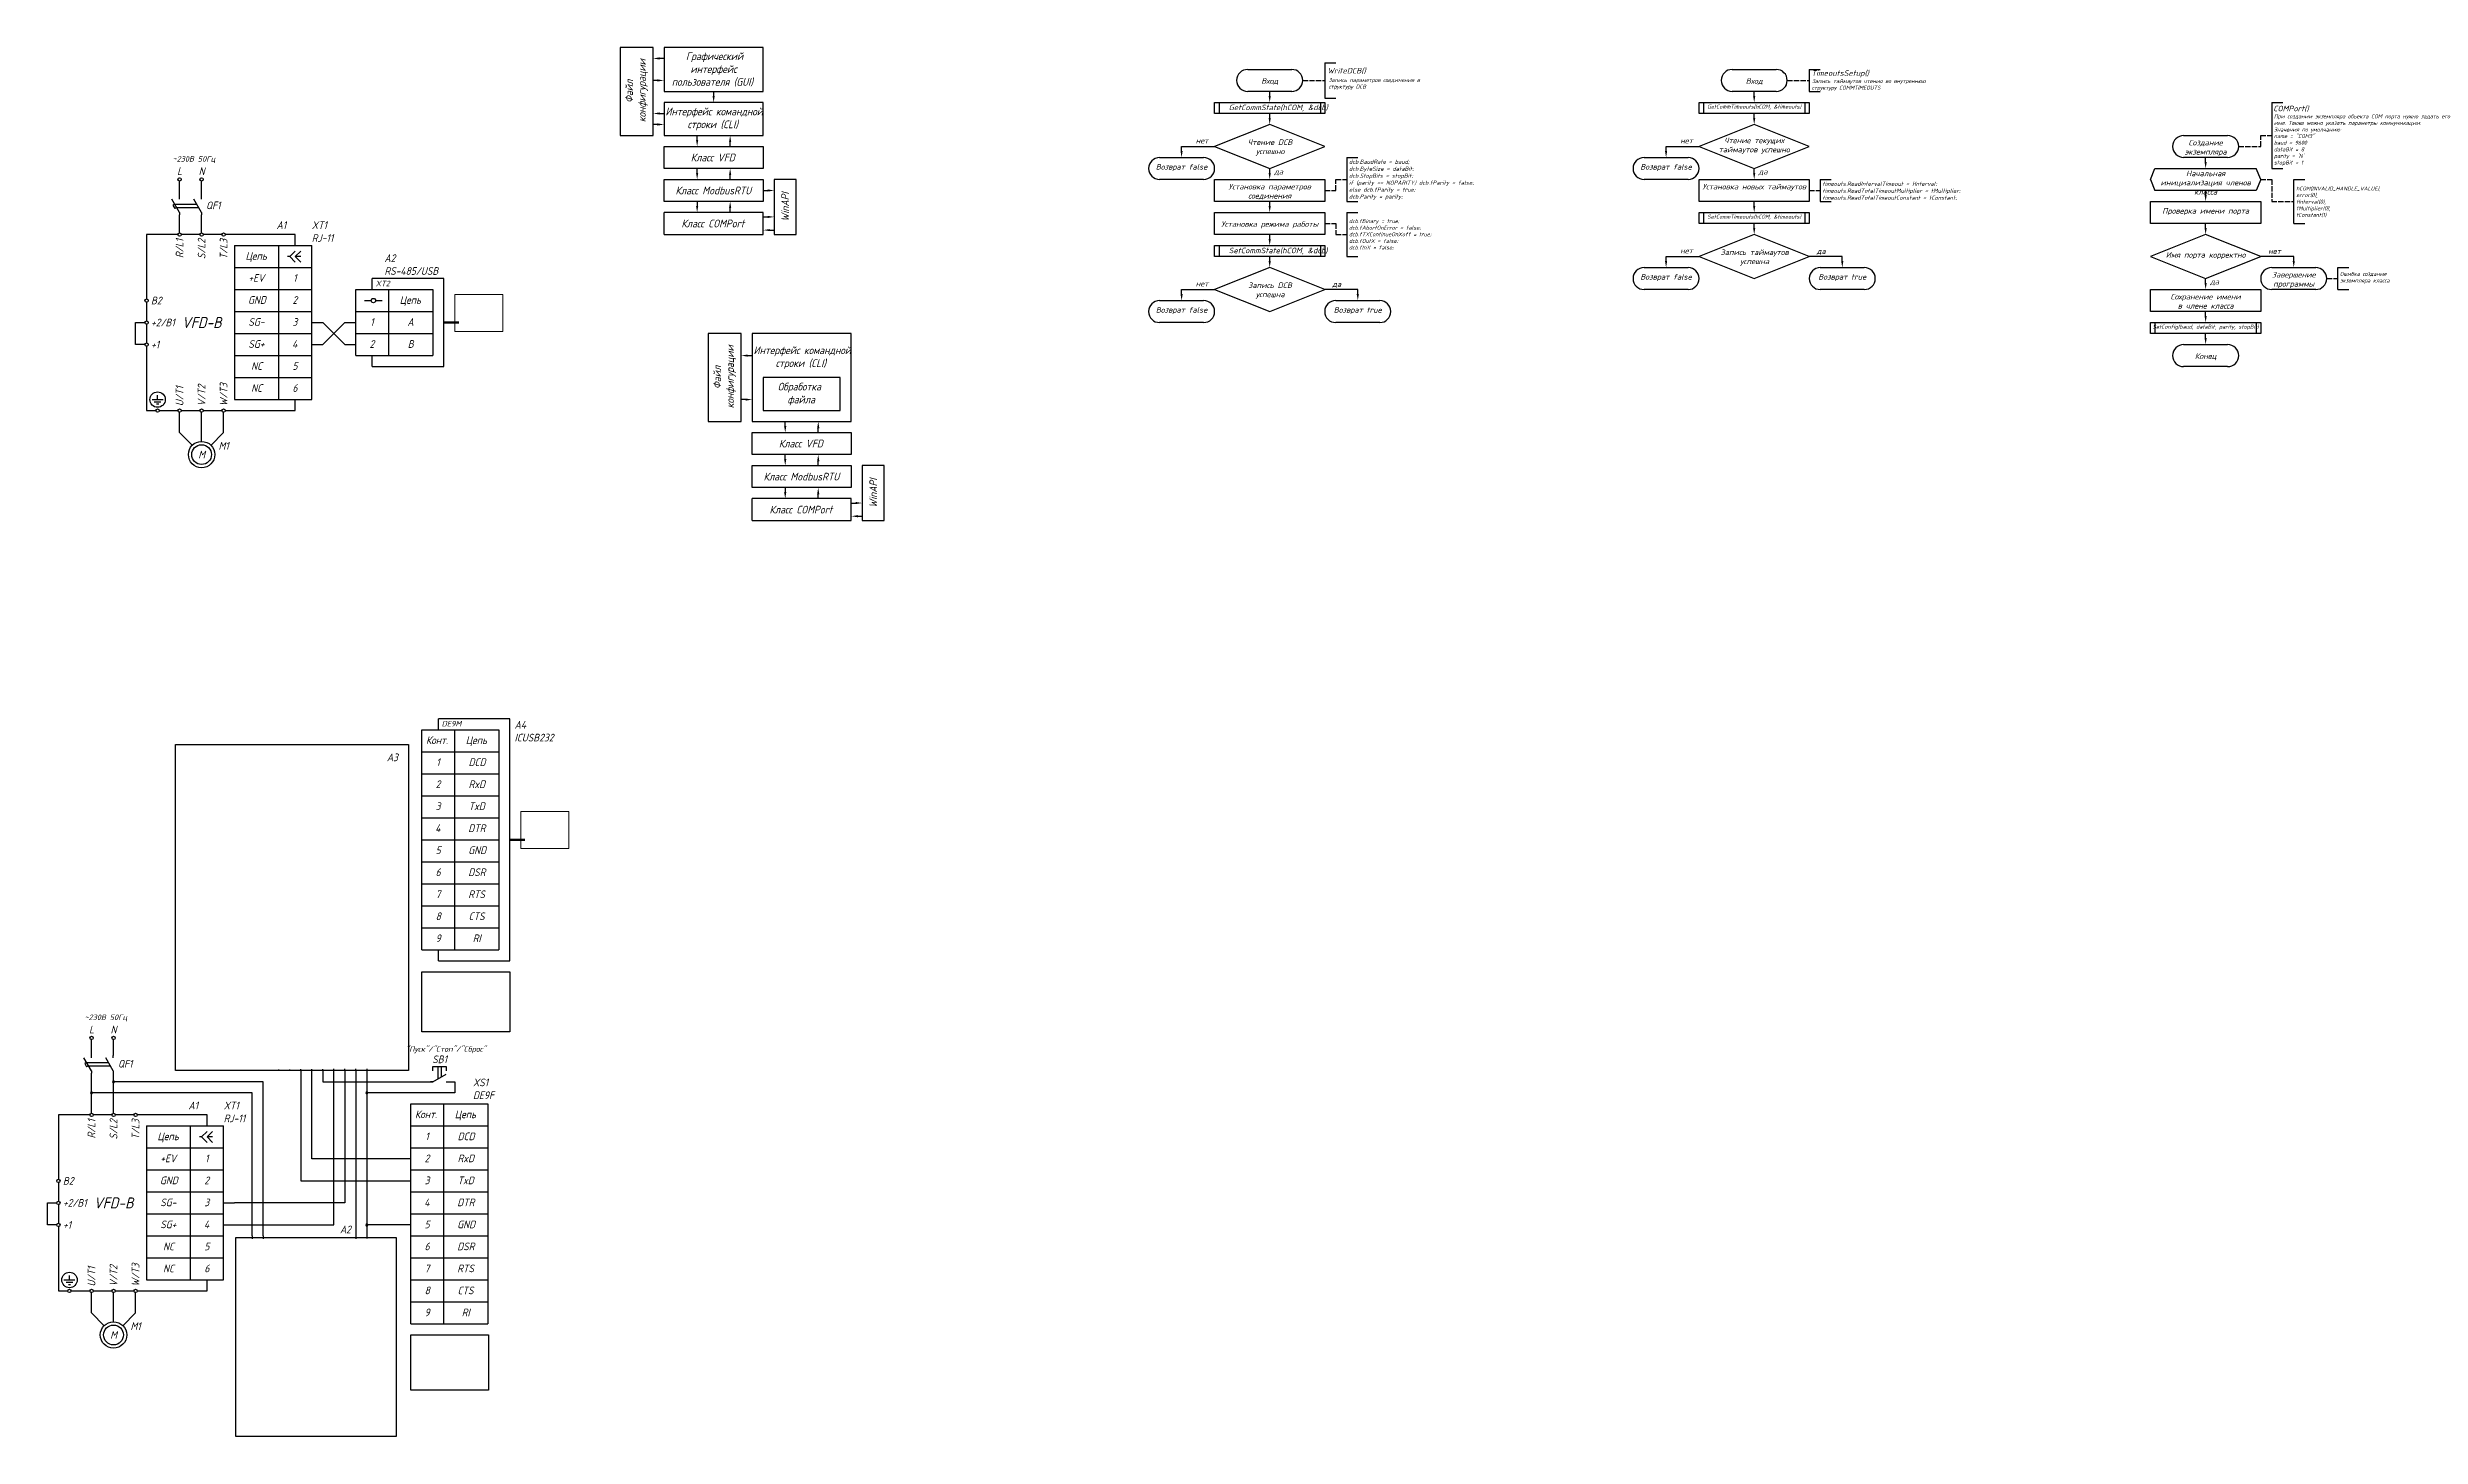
# Model space of a CAD drawing. Header units: millimetres. Extents: x -10 to 7940, y -346 to 297.
# Drawn here: x -10 to 1068, y -346 to 285 of the extents above; entities that cross this region are included whole.
import ezdxf

# ---------------------------------------------------------------- set-up
doc = ezdxf.new("R2010")
doc.units = ezdxf.units.MM
doc.linetypes.add('ACAD_ISO02W100', pattern=[15, 12, -3])
for name, color, linetype, lineweight in [('Основные', 7, 'Continuous', 80), ('С_надписи', 7, 'Continuous', 30), ('С_обычная', 7, 'Continuous', 30), ('С_Штриховые', 7, 'ACAD_ISO02W100', 30)]:
    doc.layers.add(name, color=color, linetype=linetype, lineweight=lineweight)
doc.styles.add('Гост', font='isocpeur.ttf', dxfattribs={"width": 0.9, "oblique": 15})
picture_1 = doc.add_image_def('image1.jpg', size_in_pixel=(257, 198))
picture_2 = doc.add_image_def('image2.jpg', size_in_pixel=(881, 1232))
picture_3 = doc.add_image_def('image3.jpg', size_in_pixel=(507, 630))
picture_4 = doc.add_image_def('image4.jpg', size_in_pixel=(231, 157))
picture_5 = doc.add_image_def('image5.jpg', size_in_pixel=(225, 160))

msp = doc.modelspace()

# ---------------------------------------------------------------- texts
at = {"layer": 'С_обычная', "style": 'Гост'}
for s, width, heights, insert, char_height, attachment_point in [('\\pi9.90359;Графический \\P\\pi11.95109;интерфейс \\P\\pi3.47795;пользователя (GUI)', 45, [0], (270, 275), 3.5, 4), ('Вход', 21.863, [7.93], (545, 271), 2.5, 2), ('WriteDCB()', 32, [0], (571.2, 275.7), 2.5, 1), ('Вход', 21.863, [7.93], (765, 271), 2.5, 2), ('TimeoutsSetup()', 32, [0], (791, 274.6), 2.5, 1), ('GetCommState(hCOM, &dcb)', 59, [0], (526.4, 259), 2.5, 1), ('GetCommTimeouts(hCOM, &timeouts)', 59, [0], (765, 259), 1.8, 2), ('COMPort()', 32, [0], (1000.7, 258.5), 2.5, 1), ('\\pi0.61109;Интерфейс командной \\P\\pi10.6442;строки (CLI)', 45, [0], (270, 252.5), 3.5, 4), ('нет', 11, [0], (511.4, 243.9), 2.5, 1), ('Чтение DCB успешно', 21.863, [7.93], (545.2, 243.2), 2.5, 2), ('нет', 11, [0], (731.4, 243.9), 2.5, 1), ('Чтение текущих таймаутов успешно', 36.987, [8.92], (765, 244), 2.5, 2), ('Создание экземпляра', 21.863, [7.93], (970, 243), 2.5, 2), ('\\A1;~230В 50Гц', 27.507, [3.94], (46.8, 235.6), 2.5, 1), ('L', 11, [0], (50, 227), 3.5, 8), ('N', 11, [0], (60, 227), 3.5, 8), ('\\pi12.10859;Класс VFD', 45, [0], (270, 235), 3.5, 4), ('Возврат false', 27.662, [0], (505, 232), 2.5, 2), ('да', 8.115, [3.77], (547, 229.8), 2.5, 1), ('Возврат false', 27.662, [0], (725, 232), 2.5, 2), ('да', 8.115, [3.77], (767, 229.8), 2.5, 1), ('Начальная инициализация членов класса', 39.271, [20.4], (970, 229), 2.5, 2), ('\\pi5.17859;Класс ModbusRTU', 45, [0], (270, 220), 3.5, 4), ('Установка параметров соединения', 42, [0], (545, 223), 2.5, 2), ('Установка новых таймаутов', 42, [0], (765, 223), 2.5, 2), ('\\A1;QF1', 4.844, [4.06], (62, 215), 3.5, 1), ('A1', 23, [0], (94, 206), 3.5, 1), ('XT1\\PRJ-11', 42, [0], (110, 206), 3.5, 1), ('\\pi7.85609;Класс COMPort', 45, [0], (270, 205), 3.5, 4), ('Установка режима работы', 42, [0], (545, 206), 2.5, 2), ('SetCommTimeouts(hCOM, &timeouts)', 59, [0], (765, 209), 1.8, 2), ('Проверка имени порта', 42, [0], (970, 212), 2.5, 2), ('SetCommState(hCOM, &dcb)', 59, [0], (526.4, 194), 2.5, 1), ('\\A1;\\pi5.11246;Цепь', 20.17, [6.18], (74.8, 192), 3.5, 1), ('A2\\PRS-485/USB', 23, [0], (143, 191), 3.5, 1), ('нет', 11, [0], (731.4, 193.9), 2.5, 1), ('Запись таймаутов успешна', 35.846, [10.1], (765.2, 193.2), 2.5, 2), ('Имя порта корректно', 36.987, [8.92], (970, 192), 2.5, 2), ('\\A1;\\pi6.22359;+EV', 20, [6.18], (75, 182), 3.5, 1), ('\\A1;\\pi6.55859;1', 15, [6.18], (95, 182), 3.5, 1), ('\\A1;XT2', 7.5, [5], (139, 179), 2.5, 1), ('нет', 11, [0], (511.4, 178.9), 2.5, 1), ('Запись DCB успешна', 21.863, [7.93], (545.2, 178.2), 2.5, 2), ('Возврат false', 27.662, [0], (725, 182), 2.5, 2), ('Возврат true', 27.662, [0], (805, 182), 2.5, 2), ('Сохранение имени в члене класса', 28.574, [7.28], (970, 173), 2.5, 2), ('да', 8.115, [3.77], (972, 179.8), 2.5, 1), ('Завершение программы', 27.662, [0], (1010, 183), 2.5, 2), ('B2', 11.11, [4.82], (37, 170), 3.5, 4), ('+2/B1', 11.11, [4.82], (37, 160), 3.5, 4), ('VFD-B', 42, [0], (51, 160), 5, 4), ('\\A1;\\pi6.06609;GND', 20, [6.18], (75, 172), 3.5, 1), ('\\A1;\\pi6.22359;SG-', 20, [6.18], (75, 162), 3.5, 1), ('\\A1;\\pi6.24359;2', 15, [6.18], (95, 172), 3.5, 1), ('\\A1;\\pi6.24359;3', 15, [6.18], (95, 162), 3.5, 1), ('\\A1;\\pi6.55859;1', 15, [6.18], (130, 162), 3.5, 1), ('\\A1;\\pi5.11246;Цепь', 20.17, [6.18], (144.8, 172), 3.5, 1), ('\\A1;\\pi8.42859;A', 20, [6.18], (145, 162), 3.5, 1), ('Возврат false', 27.662, [0], (505, 167), 2.5, 2), ('Возврат true', 27.662, [0], (585, 167), 2.5, 2), ('+1', 11.11, [4.82], (37, 150), 3.5, 4), ('\\A1;\\pi6.22359;SG+', 20, [6.18], (75, 152), 3.5, 1), ('\\A1;\\pi6.08609;4', 15, [6.18], (95, 152), 3.5, 1), ('\\A1;\\pi6.24359;2', 15, [6.18], (130, 152), 3.5, 1), ('\\A1;\\pi8.58609;B', 20, [6.18], (145, 152), 3.5, 1), ('SetConfig(baud, dataBit, parity, stopBit)', 59, [0], (970, 159), 1.8, 2), ('\\A1;\\pi7.48359;NC', 20, [6.18], (75, 142), 3.5, 1), ('\\A1;\\pi6.24359;5', 15, [6.18], (95, 142), 3.5, 1), ('\\pi0.61109;Интерфейс командной \\P\\pi10.6442;строки (CLI)', 45, [0], (310, 144), 3.5, 4), ('Конец', 21.863, [7.93], (970, 146), 2.5, 2), ('\\A1;\\pi7.48359;NC', 20, [6.18], (75, 132), 3.5, 1), ('\\A1;\\pi6.24359;6', 15, [6.18], (95, 132), 3.5, 1), ('\\pi6.63609;Обработка \\P\\pi11.06292;файла', 35, [0], (315, 127.5), 3.5, 4), ('М1', 10, [0], (70, 104), 3.5, 5), ('\\pi12.10859;Класс VFD', 45, [0], (310, 105), 3.5, 4), ('\\pi5.17859;Класс ModbusRTU', 45, [0], (310, 90), 3.5, 4), ('\\pi7.85609;Класс COMPort', 45, [0], (310, 75), 3.5, 4), ('DE9M', 7.5, [5], (169, -21), 2.5, 1), ('A4\\PICUSB232', 19.342, [9.33], (202.1, -21), 3.5, 1), ('\\A1;\\pi2.07624;Конт.', 15.17, [6.18], (159.8, -28), 3.5, 1), ('\\A1;\\pi5.11246;Цепь', 20.17, [6.18], (174.8, -28), 3.5, 1), ('A3', 23, [0], (144.1, -35.8), 3.5, 1), ('\\A1;\\pi6.55859;1', 15, [6.18], (160, -38), 3.5, 1), ('\\A1;\\pi6.22359;DCD', 20, [6.18], (175, -38), 3.5, 1), ('\\A1;\\pi6.24359;2', 15, [6.18], (160, -48), 3.5, 1), ('\\A1;\\pi6.22359;RxD', 20, [6.18], (175, -48), 3.5, 1), ('\\A1;\\pi6.24359;3', 15, [6.18], (160, -58), 3.5, 1), ('\\A1;\\pi6.22359;TxD', 20, [6.18], (175, -58), 3.5, 1), ('\\A1;\\pi6.08609;4', 15, [6.18], (160, -68), 3.5, 1), ('\\A1;\\pi6.06609;DTR', 20, [6.18], (175, -68), 3.5, 1), ('\\A1;\\pi6.24359;5', 15, [6.18], (160, -78), 3.5, 1), ('\\A1;\\pi6.06609;GND', 20, [6.18], (175, -78), 3.5, 1), ('\\A1;\\pi6.24359;6', 15, [6.18], (160, -88), 3.5, 1), ('\\A1;\\pi6.06609;DSR', 20, [6.18], (175, -88), 3.5, 1), ('\\A1;\\pi6.24359;7', 15, [6.18], (160, -98), 3.5, 1), ('\\A1;\\pi6.06609;RTS', 20, [6.18], (175, -98), 3.5, 1), ('\\A1;\\pi6.24359;8', 15, [6.18], (160, -108), 3.5, 1), ('\\A1;\\pi6.24359;9', 15, [6.18], (160, -118), 3.5, 1), ('\\A1;\\pi6.22359;CTS', 20, [6.18], (175, -108), 3.5, 1), ('\\A1;\\pi8.11359;RI', 20, [6.18], (175, -118), 3.5, 1), ('\\A1;~230В 50Гц', 27.507, [3.94], (6.8, -154.4), 2.5, 1), ('L', 11, [0], (10, -163), 3.5, 8), ('N', 11, [0], (20, -163), 3.5, 8), ('\\A1;"Пуск"/"Стоп"/"Сброс"', 4.844, [4.06], (152.7, -168.8), 2.5, 1), ('\\A1;QF1', 4.844, [4.06], (22, -175), 3.5, 1), ('\\A1;SB1', 4.844, [4.06], (164.7, -173), 3.5, 1), ('XS1\\PDE9F', 42, [0], (183.2, -183.5), 3.5, 1), ('A1', 23, [0], (54, -194), 3.5, 1), ('XT1\\PRJ-11', 42, [0], (70, -194), 3.5, 1), ('\\A1;\\pi2.07624;Конт.', 15.17, [6.18], (154.8, -198), 3.5, 1), ('\\A1;\\pi5.11246;Цепь', 20.17, [6.18], (169.8, -198), 3.5, 1), ('\\A1;\\pi5.11246;Цепь', 20.17, [6.18], (34.8, -208), 3.5, 1), ('\\A1;\\pi6.55859;1', 15, [6.18], (155, -208), 3.5, 1), ('\\A1;\\pi6.22359;DCD', 20, [6.18], (170, -208), 3.5, 1), ('\\A1;\\pi6.22359;+EV', 20, [6.18], (35, -218), 3.5, 1), ('\\A1;\\pi6.55859;1', 15, [6.18], (55, -218), 3.5, 1), ('\\A1;\\pi6.24359;2', 15, [6.18], (155, -218), 3.5, 1), ('\\A1;\\pi6.22359;RxD', 20, [6.18], (170, -218), 3.5, 1), ('B2', 11.11, [4.82], (-3, -230), 3.5, 4), ('\\A1;\\pi6.06609;GND', 20, [6.18], (35, -228), 3.5, 1), ('\\A1;\\pi6.24359;2', 15, [6.18], (55, -228), 3.5, 1), ('\\A1;\\pi6.24359;3', 15, [6.18], (155, -228), 3.5, 1), ('\\A1;\\pi6.22359;TxD', 20, [6.18], (170, -228), 3.5, 1), ('+2/B1', 11.11, [4.82], (-3, -240), 3.5, 4), ('VFD-B', 42, [0], (11, -240), 5, 4), ('\\A1;\\pi6.22359;SG-', 20, [6.18], (35, -238), 3.5, 1), ('\\A1;\\pi6.24359;3', 15, [6.18], (55, -238), 3.5, 1), ('\\A1;\\pi6.08609;4', 15, [6.18], (155, -238), 3.5, 1), ('\\A1;\\pi6.06609;DTR', 20, [6.18], (170, -238), 3.5, 1), ('+1', 11.11, [4.82], (-3, -250), 3.5, 4), ('\\A1;\\pi6.22359;SG+', 20, [6.18], (35, -248), 3.5, 1), ('\\A1;\\pi7.48359;NC', 20, [6.18], (35, -258), 3.5, 1), ('\\A1;\\pi6.08609;4', 15, [6.18], (55, -248), 3.5, 1), ('\\A1;\\pi6.24359;5', 15, [6.18], (55, -258), 3.5, 1), ('A2', 23, [0], (122.8, -250.3), 3.5, 1), ('\\A1;\\pi6.24359;5', 15, [6.18], (155, -248), 3.5, 1), ('\\A1;\\pi6.24359;6', 15, [6.18], (155, -258), 3.5, 1), ('\\A1;\\pi6.06609;DSR', 20, [6.18], (170, -258), 3.5, 1), ('\\A1;\\pi6.06609;GND', 20, [6.18], (170, -248), 3.5, 1), ('\\A1;\\pi7.48359;NC', 20, [6.18], (35, -268), 3.5, 1), ('\\A1;\\pi6.24359;6', 15, [6.18], (55, -268), 3.5, 1), ('\\A1;\\pi6.24359;7', 15, [6.18], (155, -268), 3.5, 1), ('\\A1;\\pi6.06609;RTS', 20, [6.18], (170, -268), 3.5, 1), ('\\A1;\\pi6.24359;8', 15, [6.18], (155, -278), 3.5, 1), ('\\A1;\\pi6.22359;CTS', 20, [6.18], (170, -278), 3.5, 1), ('\\A1;\\pi6.24359;9', 15, [6.18], (155, -288), 3.5, 1), ('\\A1;\\pi8.11359;RI', 20, [6.18], (170, -288), 3.5, 1), ('М1', 10, [0], (30, -296), 3.5, 5)]:
    msp.add_mtext_dynamic_manual_height_columns(s, width=width, gutter_width=17.5, heights=heights, dxfattribs=dict(at, insert=insert, char_height=char_height, attachment_point=attachment_point))
for s, width, heights, insert, char_height, attachment_point, rotation in [('\\pi14.80609;Файл \\P\\pi6.03298;конфигурации', 40, [0], (257.5, 245), 3.5, 4, 90), ('\\pi5.88859;WinAPI', 25, [4], (325, 200), 3.5, 4, 90), ('R/L1', 13.413, [4.24], (50, 198), 3.5, 6, 90), ('S/L2', 15.796, [4.63], (60, 198), 3.5, 6, 90), ('T/L3', 14.788, [5.6], (70, 198), 3.5, 6, 90), ('да', 11, [0], (793.4, 193.7), 2.5, 1, 0), ('нет', 11, [0], (998.4, 193.7), 2.5, 1, 0), ('да', 11, [0], (573.4, 178.7), 2.5, 1, 0), ('\\pi14.80609;Файл \\P\\pi6.03298;конфигурации', 40, [0], (297.5, 115), 3.5, 4, 90), ('U/T1', 18.648, [5.25], (50, 122), 3.5, 4, 90), ('V/T2', 14.096, [4.38], (60, 122), 3.5, 4, 90), ('W/T3', 18.697, [5.4], (70, 122), 3.5, 4, 90), ('\\pi5.88859;WinAPI', 25, [4], (365, 70), 3.5, 4, 90), ('R/L1', 13.413, [4.24], (10, -202), 3.5, 6, 90), ('S/L2', 15.796, [4.63], (20, -202), 3.5, 6, 90), ('T/L3', 14.788, [5.6], (30, -202), 3.5, 6, 90), ('U/T1', 18.648, [5.25], (10, -278), 3.5, 4, 90), ('V/T2', 14.096, [4.38], (20, -278), 3.5, 4, 90), ('W/T3', 18.697, [5.4], (30, -278), 3.5, 4, 90)]:
    msp.add_mtext_dynamic_manual_height_columns(s, width=width, gutter_width=17.5, heights=heights, dxfattribs=dict(at, insert=insert, char_height=char_height, attachment_point=attachment_point, rotation=rotation))
at = {"layer": 'С_обычная', "attachment_point": 1, "style": 'Гост'}
for s, insert, char_height, width in [('Запись параметров соединения в структуру DCB', (571.7, 271.1), 1.8, 43.507), ('Запись таймаутов чтения во внутреннюю структуру COMMTIMEOUTS', (791.2, 270.6), 1.8, 43.507), ('При создании экземпляра объекта COM порта нужно задать его имя. Также можно указать параметры коммуникации.\\PЗначения по умолчанию:\\Pname = "COM3"\\Pbaud = 9600\\PdataBit = 8\\Pparity = \'N\'\\PstopBit = 1', (1001, 254.6), 1.8, 66.373), ('dcb.BaudRate = baud;\\Pdcb.ByteSize = dataBit;\\Pdcb.StopBits = stopBit;\\Pif (parity == NOPARITY) dcb.fParity = false;\\Pelse dcb.fParity = true;\\Pdcb.Parity = parity;', (581, 234), 1.9, 50), ('timeouts.ReadIntervalTimeout = tInterval;\\Ptimeouts.ReadTotalTimeoutMultiplier = tMultiplier;\\Ptimeouts.ReadTotalTimeoutConstant = tConstant;', (796, 224), 1.9, 54.167), ('hCOM(INVALID_HANDLE_VALUE),\\Perror(0),\\PtInterval(0),\\PtMultiplier(0),\\PtConstant(1)', (1011.1, 221.8), 1.8, 33.301), ('dcb.fBinary = true;\\Pdcb.fAbortOnError = false;\\Pdcb.fTXContinueOnXoff = true;\\Pdcb.fOutX = false;\\Pdcb.fInX = false;', (581, 207), 1.8, 35), ('Ошибка создания экземпляра класса', (1031, 183), 1.8, 20.503)]:
    msp.add_mtext(s, dxfattribs=dict(at, insert=insert, char_height=char_height, width=width))

# ---------------------------------------------------------------- blocks, each defined once
blk = doc.blocks.new('A$C6D8C3B8E')
at = {"layer": 'С_обычная'}
for p, q in [((-1.7, -1.9), (3.3, -1.9)), ((-0.7, -2.9), (2.3, -2.9)), ((0.3, -3.9), (1.3, -3.9)), ((0.8, -1.9), (0.8, -0.9))]:
    blk.add_line(p, q, dxfattribs=at)
blk = doc.blocks.new('A$C360508CC')
at = {"layer": 'С_обычная'}
for p, q in [((-4.2, 4.2), (-10, 10)), ((0, 6), (0, 10)), ((4.2, 4.2), (10, 10))]:
    blk.add_line(p, q, dxfattribs=at)
for radius in [6, 4.5]:
    blk.add_circle((0, 0), radius, dxfattribs=at)
at = {"layer": 'С_обычная', "insert": (0, 0), "char_height": 3.5, "attachment_point": 5, "style": 'Гост'}
blk.add_mtext_dynamic_manual_height_columns('М', width=10, gutter_width=17.5, heights=[0], dxfattribs=at)
blk = doc.blocks.new('A$C77B34E51')
at = {"layer": 'С_обычная'}
for p, q in [((-5.5, 6.2), (-8, 8.7)), ((-8, 6.2), (-5.5, 6.2)), ((-5.5, 6.2), (-8, 3.7)), ((-3, 6.2), (-5.5, 8.7)), ((-3, 6.2), (-5.5, 3.7)), ((-3, 6.2), (-2, 6.2))]:
    blk.add_line(p, q, dxfattribs=at)
blk = doc.blocks.new('A$C0D3E3688')
at = {"layer": 'С_надписи'}
for p, q in [((0, 0), (-1, 0)), ((0, 0), (6, 3.5)), ((6, 0), (7, 0))]:
    blk.add_line(p, q, dxfattribs=at)
at = {"layer": 'С_обычная'}
for p, q in [((3.3, 3), (1.8, 2.2)), ((2.3, 1.3), (1.8, 2.2)), ((3.8, 2.2), (3.3, 3))]:
    blk.add_line(p, q, dxfattribs=at)
blk = doc.blocks.new('A$C5C6606D4')
at = {"layer": 'С_надписи'}
for p, q in [((5.7, -8.5), (2.3, -2.5)), ((5.7, -2.5), (5.7, -1.5)), ((5.7, -8.5), (5.7, -9.5))]:
    blk.add_line(p, q, dxfattribs=at)
blk = doc.blocks.new('A$C273A7A82')
at = {"layer": 'С_обычная'}
for p, q in [((-11.5, 1.2), (-1.5, 1.2)), ((-10.6, -0.3), (-0.6, -0.3))]:
    blk.add_line(p, q, dxfattribs=at)
at = {"layer": 'С_обычная', "rotation": 89.99999999999999}
blk.add_blockref('A$C0D3E3688', (-9.3, -2.6), dxfattribs=at)
at = {"layer": 'С_обычная'}
blk.add_blockref('A$C5C6606D4', (-5.1, 5.9), dxfattribs=at)
blk = doc.blocks.new('A$C7A8879FB')
at = {"layer": 'С_обычная'}
for p, q in [((44.1, -37.8), (44.1, -37.1)), ((49.1, -37.8), (49.1, -37.1)), ((54.1, -37.8), (54.1, -37)), ((59.1, -37.8), (59.1, -37)), ((64.1, -37.8), (64.1, -37)), ((69.1, -37.8), (69.1, -36.9)), ((74.1, -37.8), (74.1, -36.9)), ((79.1, -37.8), (79.1, -36.9)), ((84.1, -36.8), (84.1, -37.8))]:
    blk.add_line(p, q, dxfattribs=at)
image = blk.add_image(picture_2, insert=(-2.8, -37.6), size_in_units=(105.9, 148.1), dxfattribs=at)
image.dxf.flags = 7
blk = doc.blocks.new('A$C50306826')
at = {"layer": 'С_обычная'}
for p, q in [((-14, 22.8), (-14, 21.5)), ((-9, 22.8), (-9, 21.5)), ((33, 22.8), (33, 21.5)), ((38, 22.8), (38, 21.6))]:
    blk.add_line(p, q, dxfattribs=at)
image = blk.add_image(picture_3, insert=(-21.5, -68.3), size_in_units=(72.8, 90.4), dxfattribs=at)
image.dxf.flags = 7
blk = doc.blocks.new('A$C12BF199D')
at = {"layer": 'С_надписи'}
for p, q in [((-4.3, -1.8), (1.7, 1.7)), ((-4.3, -1.8), (-5.3, -1.8)), ((1.7, -1.8), (2.7, -1.8))]:
    blk.add_line(p, q, dxfattribs=at)
at = {"layer": 'С_обычная'}
for p, q in [((-4.3, 3.2), (-4.3, 5.2)), ((-4.3, 5.2), (1.7, 5.2)), ((-2, 5.2), (-2, -0.5)), ((-0.5, 5.2), (-0.5, 0.4)), ((1.7, 5.2), (1.7, 3.2))]:
    blk.add_line(p, q, dxfattribs=at)
blk = doc.blocks.new('A$C38F65341')
at = {"layer": 'С_обычная'}
h = blk.add_hatch(color=256, dxfattribs=at)
h.dxf.hatch_style = 1
h.paths.add_polyline_path([(0.5, 0, 1), (-0.5, 0, 1)])
blk.add_circle((0, 0), 0.5, dxfattribs=at)
blk = doc.blocks.new('A$C232F50DB')
at = {"layer": 'С_обычная'}
for p, q in [((-3, -0.4), (17, -0.4)), ((17, -10.4), (-3, -10.4))]:
    blk.add_line(p, q, dxfattribs=at)
for centre, start, end in [((-3, -5.4), 90, 270), ((17, -5.4), 270, 90)]:
    blk.add_arc(centre, 5, start, end, dxfattribs=at)

# ---------------------------------------------------------------- linework, layer by layer
at = {"layer": 'Основные'}
for p, q in [((170, 160), (176.8, 160)), ((200, -75), (206.8, -75))]:
    msp.add_line(p, q, dxfattribs=at)
at = {"layer": 'С_обычная'}
for p, q in [((250, 285), (250, 245)), ((265, 285), (250, 285)), ((265, 245), (265, 285)), ((315, 285), (270, 285)), ((270, 285), (270, 265)), ((315, 265), (315, 285)), ((267, 270), (265, 270)), ((270, 280), (268, 280)), ((535, 275), (555, 275)), ((570, 278), (570, 262)), ((570, 278), (575, 278)), ((755, 275), (775, 275)), ((790, 275), (790, 265)), ((790, 275), (795, 275)), ((270, 265), (315, 265)), ((270, 260), (270, 245)), ((315, 260), (270, 260)), ((292.5, 265), (292.5, 263)), ((315, 245), (315, 260)), ((520, 260), (570, 260)), ((520, 255), (520, 260)), ((522, 260), (522, 255)), ((555, 265), (535, 265)), ((545, 263), (545, 265)), ((568, 260), (568, 255)), ((570, 262), (575, 262)), ((570, 260), (570, 255)), ((740, 260), (790, 260)), ((740, 255), (740, 260)), ((742, 260), (742, 255)), ((775, 265), (755, 265)), ((765, 263), (765, 265)), ((788, 260), (788, 255)), ((790, 265), (795, 265)), ((790, 260), (790, 255)), ((1000, 260), (1005, 260)), ((1000, 260), (1000, 230)), ((267, 250), (265, 250)), ((268, 255), (270, 255)), ((570, 255), (520, 255)), ((545, 250), (520, 240)), ((545, 253), (545, 255)), ((570, 240), (545, 250)), ((790, 255), (740, 255)), ((765, 250), (740, 240)), ((765, 253), (765, 255)), ((790, 240), (765, 250)), ((250, 245), (265, 245)), ((270, 245), (315, 245)), ((270, 240), (315, 240)), ((270, 230), (270, 240)), ((285, 243), (285, 245)), ((300, 240), (300, 242)), ((315, 240), (315, 230)), ((505, 238), (505, 240)), ((505, 240), (520, 240)), ((520, 240), (545, 230)), ((545, 230), (570, 240)), ((725, 238), (725, 240)), ((725, 240), (740, 240)), ((740, 240), (765, 230)), ((765, 230), (790, 240)), ((960, 245), (980, 245)), ((315, 230), (270, 230)), ((285, 228), (285, 230)), ((300, 225), (300, 227)), ((545, 228), (545, 230)), ((580, 235), (580, 215)), ((580, 235), (585, 235)), ((765, 228), (765, 230)), ((945, 225), (947, 230)), ((947, 230), (993, 230)), ((980, 235), (960, 235)), ((970, 233), (970, 235)), ((995, 225), (993, 230)), ((1000, 230), (1005, 230)), ((50, 217), (50, 224.2)), ((60, 217), (60, 224.2)), ((270, 225), (315, 225)), ((270, 215), (270, 225)), ((315, 225), (315, 215)), ((315, 220), (317, 220)), ((330, 225), (320, 225)), ((320, 225), (320, 200)), ((330, 200), (330, 225)), ((520, 225), (570, 225)), ((520, 215), (520, 225)), ((570, 225), (570, 215)), ((740, 225), (790, 225)), ((740, 215), (740, 225)), ((790, 225), (790, 215)), ((795, 225), (795, 215)), ((795, 225), (800, 225)), ((945, 225), (947, 220)), ((993, 220), (947, 220)), ((970, 218), (970, 220)), ((995, 225), (993, 220)), ((1010, 225), (1015, 225)), ((1010, 205), (1010, 225)), ((50, 200.8), (50, 209)), ((60, 200.8), (60, 209)), ((315, 215), (270, 215)), ((315, 210), (270, 210)), ((270, 200), (270, 210)), ((285, 215), (285, 213)), ((300, 210), (300, 212)), ((315, 200), (315, 210)), ((315, 208), (317, 208)), ((570, 215), (520, 215)), ((520, 210), (570, 210)), ((520, 200), (520, 210)), ((545, 213), (545, 215)), ((570, 210), (570, 200)), ((580, 215), (585, 215)), ((580, 210), (580, 190)), ((580, 210), (585, 210)), ((790, 215), (740, 215)), ((740, 210), (790, 210)), ((740, 205), (740, 210)), ((790, 205), (740, 205)), ((742, 210), (742, 205)), ((765, 213), (765, 215)), ((765, 203), (765, 205)), ((788, 210), (788, 205)), ((790, 210), (790, 205)), ((795, 215), (800, 215)), ((945, 215), (995, 215)), ((945, 205), (945, 215)), ((995, 205), (945, 205)), ((970, 203), (970, 205)), ((995, 215), (995, 205)), ((1010, 205), (1015, 205)), ((35, 200), (35, 170.8)), ((49.2, 200), (35, 200)), ((59.2, 200), (50.8, 200)), ((69.2, 200), (60.8, 200)), ((102.5, 200), (70.8, 200)), ((75, 195), (95, 195)), ((75, 195), (75, 185)), ((95, 195), (110, 195)), ((95, 185), (95, 195)), ((102.5, 195), (102.5, 200)), ((110, 185), (110, 195)), ((270, 200), (315, 200)), ((318, 202), (320, 202)), ((320, 200), (330, 200)), ((570, 200), (520, 200)), ((520, 195), (570, 195)), ((520, 190), (520, 195)), ((522, 195), (522, 190)), ((545, 198), (545, 200)), ((568, 195), (568, 190)), ((570, 195), (570, 190)), ((765, 200), (740, 190)), ((790, 190), (765, 200)), ((970, 200), (945, 190)), ((995, 190), (970, 200)), ((75, 185), (95, 185)), ((75, 185), (75, 175)), ((95, 185), (110, 185)), ((95, 175), (95, 185)), ((110, 175), (110, 185)), ((570, 190), (520, 190)), ((545, 185), (520, 175)), ((545, 188), (545, 190)), ((570, 175), (545, 185)), ((580, 190), (585, 190)), ((725, 188), (725, 190)), ((725, 190), (740, 190)), ((740, 190), (765, 180)), ((765, 180), (790, 190)), ((805, 190), (790, 190)), ((805, 188), (805, 190)), ((945, 190), (970, 180)), ((970, 180), (995, 190)), ((1010, 190), (995, 190)), ((1010, 188), (1010, 190)), ((1030, 185), (1035, 185)), ((1030, 175), (1030, 185)), ((75, 175), (95, 175)), ((75, 175), (75, 165)), ((95, 175), (110, 175)), ((95, 165), (95, 175)), ((110, 165), (110, 175)), ((130, 175), (145, 175)), ((130, 165), (130, 175)), ((137.5, 175), (137.5, 180)), ((170, 180), (137.5, 180)), ((145, 165), (145, 175)), ((145, 175), (165, 175)), ((165, 175), (165, 165)), ((170, 140), (170, 180)), ((505, 173), (505, 175)), ((505, 175), (520, 175)), ((520, 175), (545, 165)), ((545, 165), (570, 175)), ((585, 175), (570, 175)), ((585, 173), (585, 175)), ((945, 175), (995, 175)), ((945, 165), (945, 175)), ((970, 178), (970, 180)), ((995, 175), (995, 165)), ((1030, 175), (1035, 175)), ((35, 169.2), (35, 160.8)), ((75, 165), (95, 165)), ((75, 165), (75, 155)), ((95, 165), (110, 165)), ((95, 155), (95, 165)), ((110, 155), (110, 165)), ((130, 165), (145, 165)), ((130, 155), (130, 165)), ((134, 170), (137, 170)), ((139, 170), (142, 170)), ((145, 155), (145, 165)), ((145, 165), (165, 165)), ((165, 165), (165, 155)), ((995, 165), (945, 165)), ((970, 163), (970, 165)), ((30, 150), (30, 160)), ((30, 160), (34.2, 160)), ((35, 159.2), (35, 150.8)), ((75, 155), (95, 155)), ((75, 155), (75, 145)), ((95, 155), (110, 155)), ((95, 145), (95, 155)), ((110, 160), (115, 160)), ((110, 145), (110, 155)), ((115, 160), (125, 150)), ((125, 160), (115, 150)), ((125, 160), (130, 160)), ((130, 155), (145, 155)), ((130, 145), (130, 155)), ((145, 145), (145, 155)), ((145, 155), (165, 155)), ((165, 155), (165, 145)), ((290, 155), (290, 115)), ((305, 155), (290, 155)), ((305, 115), (305, 155)), ((310, 155), (310, 115)), ((355, 155), (310, 155)), ((355, 115), (355, 155)), ((945, 160), (995, 160)), ((945, 155), (945, 160)), ((995, 155), (945, 155)), ((947, 160), (947, 155)), ((970, 153), (970, 155)), ((993, 160), (993, 155)), ((995, 160), (995, 155)), ((34.2, 150), (30, 150)), ((35, 149.2), (35, 120)), ((75, 145), (95, 145)), ((75, 145), (75, 135)), ((95, 145), (110, 145)), ((95, 135), (95, 145)), ((110, 150), (115, 150)), ((110, 135), (110, 145)), ((125, 150), (130, 150)), ((130, 145), (145, 145)), ((137.5, 140), (137.5, 145)), ((145, 145), (165, 145)), ((308, 145), (310, 145)), ((960, 150), (980, 150)), ((75, 135), (95, 135)), ((75, 135), (75, 125)), ((95, 135), (110, 135)), ((95, 125), (95, 135)), ((110, 125), (110, 135)), ((137.5, 140), (170, 140)), ((315, 135), (315, 120)), ((350, 135), (315, 135)), ((350, 120), (350, 135)), ((980, 140), (960, 140)), ((35, 120), (39.2, 120)), ((40, 126), (40, 127)), ((40.8, 120), (49.2, 120)), ((50, 110), (50, 119.2)), ((50.8, 120), (59.2, 120)), ((60, 110), (60, 119.2)), ((60.8, 120), (69.2, 120)), ((70, 110), (70, 119.2)), ((70.8, 120), (102.5, 120)), ((75, 125), (95, 125)), ((95, 125), (110, 125)), ((102.5, 120), (102.5, 125)), ((307, 125), (305, 125)), ((315, 120), (350, 120)), ((290, 115), (305, 115)), ((310, 115), (355, 115)), ((310, 110), (355, 110)), ((310, 100), (310, 110)), ((325, 113), (325, 115)), ((340, 110), (340, 112)), ((355, 110), (355, 100)), ((355, 100), (310, 100)), ((325, 98), (325, 100)), ((340, 95), (340, 97)), ((310, 95), (355, 95)), ((310, 85), (310, 95)), ((355, 95), (355, 85)), ((370, 95), (360, 95)), ((360, 95), (360, 70)), ((370, 70), (370, 95)), ((355, 85), (310, 85)), ((355, 80), (310, 80)), ((310, 70), (310, 80)), ((325, 85), (325, 83)), ((340, 80), (340, 82)), ((355, 70), (355, 80)), ((355, 78), (357, 78)), ((310, 70), (355, 70)), ((358, 72), (360, 72)), ((360, 70), (370, 70)), ((167.5, -25), (167.5, -20)), ((200, -20), (167.5, -20)), ((200, -130), (200, -20)), ((160, -25), (175, -25)), ((160, -35), (160, -25)), ((175, -25), (195, -25)), ((175, -35), (175, -25)), ((195, -25), (195, -35)), ((160, -35), (175, -35)), ((160, -45), (160, -35)), ((175, -35), (195, -35)), ((175, -45), (175, -35)), ((195, -35), (195, -45)), ((160, -45), (175, -45)), ((160, -55), (160, -45)), ((175, -45), (195, -45)), ((175, -55), (175, -45)), ((195, -45), (195, -55)), ((160, -55), (175, -55)), ((160, -65), (160, -55)), ((175, -55), (195, -55)), ((175, -65), (175, -55)), ((195, -55), (195, -65)), ((160, -65), (175, -65)), ((160, -75), (160, -65)), ((160, -75), (175, -75)), ((160, -85), (160, -75)), ((175, -65), (195, -65)), ((175, -75), (175, -65)), ((175, -75), (195, -75)), ((175, -85), (175, -75)), ((195, -65), (195, -75)), ((195, -75), (195, -85)), ((160, -85), (175, -85)), ((160, -95), (160, -85)), ((175, -85), (195, -85)), ((175, -95), (175, -85)), ((195, -85), (195, -95)), ((160, -95), (175, -95)), ((160, -105), (160, -95)), ((175, -95), (195, -95)), ((175, -105), (175, -95)), ((195, -95), (195, -105)), ((160, -105), (175, -105)), ((160, -115), (160, -105)), ((175, -105), (195, -105)), ((175, -115), (175, -105)), ((195, -105), (195, -115)), ((160, -115), (175, -115)), ((160, -125), (160, -115)), ((175, -115), (195, -115)), ((175, -125), (175, -115)), ((195, -115), (195, -125)), ((160, -125), (175, -125)), ((167.5, -130), (167.5, -125)), ((175, -125), (195, -125)), ((167.5, -130), (200, -130)), ((10, -173), (10, -165.8)), ((20, -173), (20, -165.8)), ((10, -190), (10, -181)), ((20, -185), (20, -181)), ((105, -180), (105, -230)), ((110, -220), (110, -180)), ((115, -180), (115, -185)), ((120, -250), (120, -180)), ((125, -180), (125, -240)), ((130, -180), (130, -255)), ((135, -180), (135, -255)), ((10, -199.2), (10, -190)), ((83, -190), (10, -190)), ((20, -199.2), (20, -185)), ((88, -185), (20, -185)), ((83, -255), (83, -190)), ((88, -255), (88, -185)), ((115, -185), (165, -185)), ((175, -190), (135, -190)), ((172, -185), (175, -185)), ((175, -185), (175, -190)), ((9.2, -200), (-5, -200)), ((-5, -200), (-5, -229.2)), ((19.2, -200), (10.8, -200)), ((29.2, -200), (20.8, -200)), ((62.5, -200), (30.8, -200)), ((62.5, -205), (62.5, -200)), ((155, -195), (170, -195)), ((155, -205), (155, -195)), ((170, -195), (190, -195)), ((170, -205), (170, -195)), ((190, -195), (190, -205)), ((35, -205), (55, -205)), ((35, -205), (35, -215)), ((35, -215), (55, -215)), ((35, -215), (35, -225)), ((55, -205), (70, -205)), ((55, -215), (55, -205)), ((55, -215), (70, -215)), ((55, -225), (55, -215)), ((70, -215), (70, -205)), ((70, -225), (70, -215)), ((155, -205), (170, -205)), ((155, -215), (155, -205)), ((155, -215), (170, -215)), ((155, -225), (155, -215)), ((170, -205), (190, -205)), ((170, -215), (170, -205)), ((170, -215), (190, -215)), ((170, -225), (170, -215)), ((190, -205), (190, -215)), ((190, -215), (190, -225)), ((35, -225), (55, -225)), ((35, -225), (35, -235)), ((55, -225), (70, -225)), ((55, -235), (55, -225)), ((70, -235), (70, -225)), ((155, -220), (110, -220)), ((155, -225), (170, -225)), ((155, -235), (155, -225)), ((170, -225), (190, -225)), ((170, -235), (170, -225)), ((190, -225), (190, -235)), ((-5, -230.8), (-5, -239.2)), ((35, -235), (55, -235)), ((35, -235), (35, -245)), ((55, -235), (70, -235)), ((55, -245), (55, -235)), ((70, -245), (70, -235)), ((105, -230), (155, -230)), ((155, -235), (170, -235)), ((155, -245), (155, -235)), ((170, -235), (190, -235)), ((170, -245), (170, -235)), ((190, -235), (190, -245)), ((-10, -250), (-10, -240)), ((-10, -240), (-5.8, -240)), ((-5, -240.8), (-5, -249.2)), ((35, -245), (55, -245)), ((35, -245), (35, -255)), ((55, -245), (70, -245)), ((55, -255), (55, -245)), ((70, -240), (75, -240)), ((70, -255), (70, -245)), ((125, -240), (75, -240)), ((155, -245), (170, -245)), ((155, -255), (155, -245)), ((170, -245), (190, -245)), ((170, -255), (170, -245)), ((190, -245), (190, -255)), ((-5.8, -250), (-10, -250)), ((-5, -250.8), (-5, -280)), ((35, -255), (55, -255)), ((35, -255), (35, -265)), ((55, -255), (70, -255)), ((55, -265), (55, -255)), ((70, -250), (75, -250)), ((70, -265), (70, -255)), ((75, -250), (120, -250)), ((155, -250), (135, -250)), ((155, -255), (170, -255)), ((155, -265), (155, -255)), ((170, -255), (190, -255)), ((170, -265), (170, -255)), ((190, -255), (190, -265)), ((35, -265), (55, -265)), ((35, -265), (35, -275)), ((55, -265), (70, -265)), ((55, -275), (55, -265)), ((70, -275), (70, -265)), ((155, -265), (170, -265)), ((155, -275), (155, -265)), ((170, -265), (190, -265)), ((170, -275), (170, -265)), ((190, -265), (190, -275)), ((-5, -280), (-0.8, -280)), ((0, -274), (0, -273)), ((0.8, -280), (9.2, -280)), ((10.8, -280), (19.2, -280)), ((20.8, -280), (29.2, -280)), ((30.8, -280), (62.5, -280)), ((35, -275), (55, -275)), ((55, -275), (70, -275)), ((62.5, -280), (62.5, -275)), ((155, -275), (170, -275)), ((155, -285), (155, -275)), ((170, -275), (190, -275)), ((170, -285), (170, -275)), ((190, -275), (190, -285)), ((10, -290), (10, -280.8)), ((20, -290), (20, -280.8)), ((30, -290), (30, -280.8)), ((155, -285), (170, -285)), ((155, -295), (155, -285)), ((170, -285), (190, -285)), ((170, -295), (170, -285)), ((190, -285), (190, -295)), ((155, -295), (170, -295)), ((170, -295), (190, -295))]:
    msp.add_line(p, q, dxfattribs=at)
for centre, radius in [((50, 225), 0.75), ((60, 225), 0.75), ((50, 200), 0.75), ((60, 200), 0.75), ((70, 200), 0.75), ((35, 170), 0.75), ((138, 170), 1), ((35, 160), 0.75), ((35, 150), 0.75), ((40, 125), 3.5), ((40, 120), 0.75), ((50, 120), 0.75), ((60, 120), 0.75), ((70, 120), 0.75), ((10, -165), 0.75), ((20, -165), 0.75), ((10, -200), 0.75), ((20, -200), 0.75), ((30, -200), 0.75), ((-5, -230), 0.75), ((-5, -240), 0.75), ((-5, -250), 0.75), ((0, -275), 3.5), ((0, -280), 0.75), ((10, -280), 0.75), ((20, -280), 0.75), ((30, -280), 0.75)]:
    msp.add_circle(centre, radius, dxfattribs=at)
for centre, start, end in [((535, 270), 90, 270), ((555, 270), 270, 90), ((755, 270), 90, 270), ((775, 270), 270, 90), ((960, 240), 90, 270), ((980, 240), 270, 90), ((960, 145), 90, 270), ((980, 145), 270, 90)]:
    msp.add_arc(centre, 5, start, end, dxfattribs=at)
for points in [[(268, 279.5), (268, 280.5), (265, 280)], [(267, 270.5), (267, 269.5), (270, 270)], [(293, 263), (292, 263), (292.5, 260)], [(545.5, 263), (544.5, 263), (545, 260)], [(765.5, 263), (764.5, 263), (765, 260)], [(268, 254.5), (268, 255.5), (265, 255)], [(267, 250.5), (267, 249.5), (270, 250)], [(545.5, 253), (544.5, 253), (545, 250)], [(765.5, 253), (764.5, 253), (765, 250)], [(285.5, 243), (284.5, 243), (285, 240)], [(299.5, 242), (300.5, 242), (300, 245)], [(505.5, 238), (504.5, 238), (505, 235)], [(725.5, 238), (724.5, 238), (725, 235)], [(285.5, 228), (284.5, 228), (285, 225)], [(299.5, 227), (300.5, 227), (300, 230)], [(545.5, 228), (544.5, 228), (545, 225)], [(765.5, 228), (764.5, 228), (765, 225)], [(970.5, 233), (969.5, 233), (970, 230)], [(317, 220.5), (317, 219.5), (320, 220)], [(970.5, 218), (969.5, 218), (970, 215)], [(285.5, 213), (284.5, 213), (285, 210)], [(299.5, 212), (300.5, 212), (300, 215)], [(317, 208.5), (317, 207.5), (320, 208)], [(545.5, 213), (544.5, 213), (545, 210)], [(765.5, 213), (764.5, 213), (765, 210)], [(318, 201.5), (318, 202.5), (315, 202)], [(545.5, 198), (544.5, 198), (545, 195)], [(765.5, 203), (764.5, 203), (765, 200)], [(970.5, 203), (969.5, 203), (970, 200)], [(545.5, 188), (544.5, 188), (545, 185)], [(725.5, 188), (724.5, 188), (725, 185)], [(804.5, 188), (805.5, 188), (805, 185)], [(1009.5, 188), (1010.5, 188), (1010, 185)], [(505.5, 173), (504.5, 173), (505, 170)], [(584.5, 173), (585.5, 173), (585, 170)], [(970.5, 178), (969.5, 178), (970, 175)], [(970.5, 163), (969.5, 163), (970, 160)], [(970.5, 153), (969.5, 153), (970, 150)], [(308, 144.5), (308, 145.5), (305, 145)], [(307, 125.5), (307, 124.5), (310, 125)], [(325.5, 113), (324.5, 113), (325, 110)], [(339.5, 112), (340.5, 112), (340, 115)], [(325.5, 98), (324.5, 98), (325, 95)], [(339.5, 97), (340.5, 97), (340, 100)], [(325.5, 83), (324.5, 83), (325, 80)], [(339.5, 82), (340.5, 82), (340, 85)], [(357, 78.5), (357, 77.5), (360, 78)], [(358, 71.5), (358, 72.5), (355, 72)]]:
    msp.add_solid(points, dxfattribs=at)
at = {"layer": 'С_Штриховые', "ltscale": 0.2}
for p, q in [((560, 270), (570, 270)), ((780, 270), (790, 270)), ((985, 240), (995, 240)), ((995, 245), (1000, 245)), ((995, 240), (995, 245)), ((570, 220), (575, 220)), ((575, 225), (580, 225)), ((575, 220), (575, 225)), ((790, 220), (795, 220)), ((995, 225), (1000, 225)), ((1000, 225), (1000, 215)), ((570, 205), (575, 205)), ((575, 205), (575, 200)), ((1000, 215), (1010, 215)), ((575, 200), (580, 200)), ((1025, 180), (1030, 180))]:
    msp.add_line(p, q, dxfattribs=at)

# ---------------------------------------------------------------- block references
at = {"layer": 'С_обычная'}
for name, p in [('A$C232F50DB', (498, 235.4)), ('A$C232F50DB', (718, 235.4)), ('A$C273A7A82', (59.3, 212.6)), ('A$C232F50DB', (718, 185.4)), ('A$C232F50DB', (798, 185.4)), ('A$C232F50DB', (1003, 185.4)), ('A$C232F50DB', (498, 170.4)), ('A$C232F50DB', (578, 170.4)), ('A$C6D8C3B8E', (39.2, 126.9)), ('A$C360508CC', (60, 100)), ('A$C7A8879FB', (50.9, -142.2)), ('A$C273A7A82', (19.3, -177.4)), ('A$C12BF199D', (169.3, -183.2)), ('A$C50306826', (97, -277.8)), ('A$C6D8C3B8E', (-0.8, -273.1)), ('A$C360508CC', (20, -300))]:
    msp.add_blockref(name, p, dxfattribs=at)
at = {"layer": 'С_обычная', "xscale": -1}
for p in [(97, 183.8), (57, -216.2)]:
    msp.add_blockref('A$C77B34E51', p, dxfattribs=at)
at = {"layer": 'С_обычная', "xscale": -1, "rotation": 1.143636425560146e-05}
for p in [(10, -190), (20, -185), (135, -190), (135, -250)]:
    msp.add_blockref('A$C38F65341', p, dxfattribs=at)

msp.set_redraw_order([(e.dxf.handle, doc.entitydb.next_handle()) for e in msp.query("TEXT MTEXT ATTDEF DIMENSION ARC_DIMENSION")])  # texts and dimensions are drawn at this point

# ---------------------------------------------------------------- pictures from other files: only their frames are drawn
at = {"layer": 'С_обычная', "lineweight": 0, "transparency": 33554687}
image = msp.add_image(picture_1, insert=(175, 156), size_in_units=(21.8, 16.8), dxfattribs=at)
image.dxf.flags = 11
image = msp.add_image(picture_1, insert=(205, -79), size_in_units=(21.8, 16.8), dxfattribs=at)
image.dxf.flags = 11
at = {"layer": 'С_обычная'}
image = msp.add_image(picture_4, insert=(160, -162.2), size_in_units=(40, 27.2), dxfattribs=at)
image.dxf.flags = 7
image = msp.add_image(picture_5, insert=(155, -325), size_in_units=(35.2, 25), dxfattribs=at)
image.dxf.flags = 7

doc.saveas('drawing.dxf')
